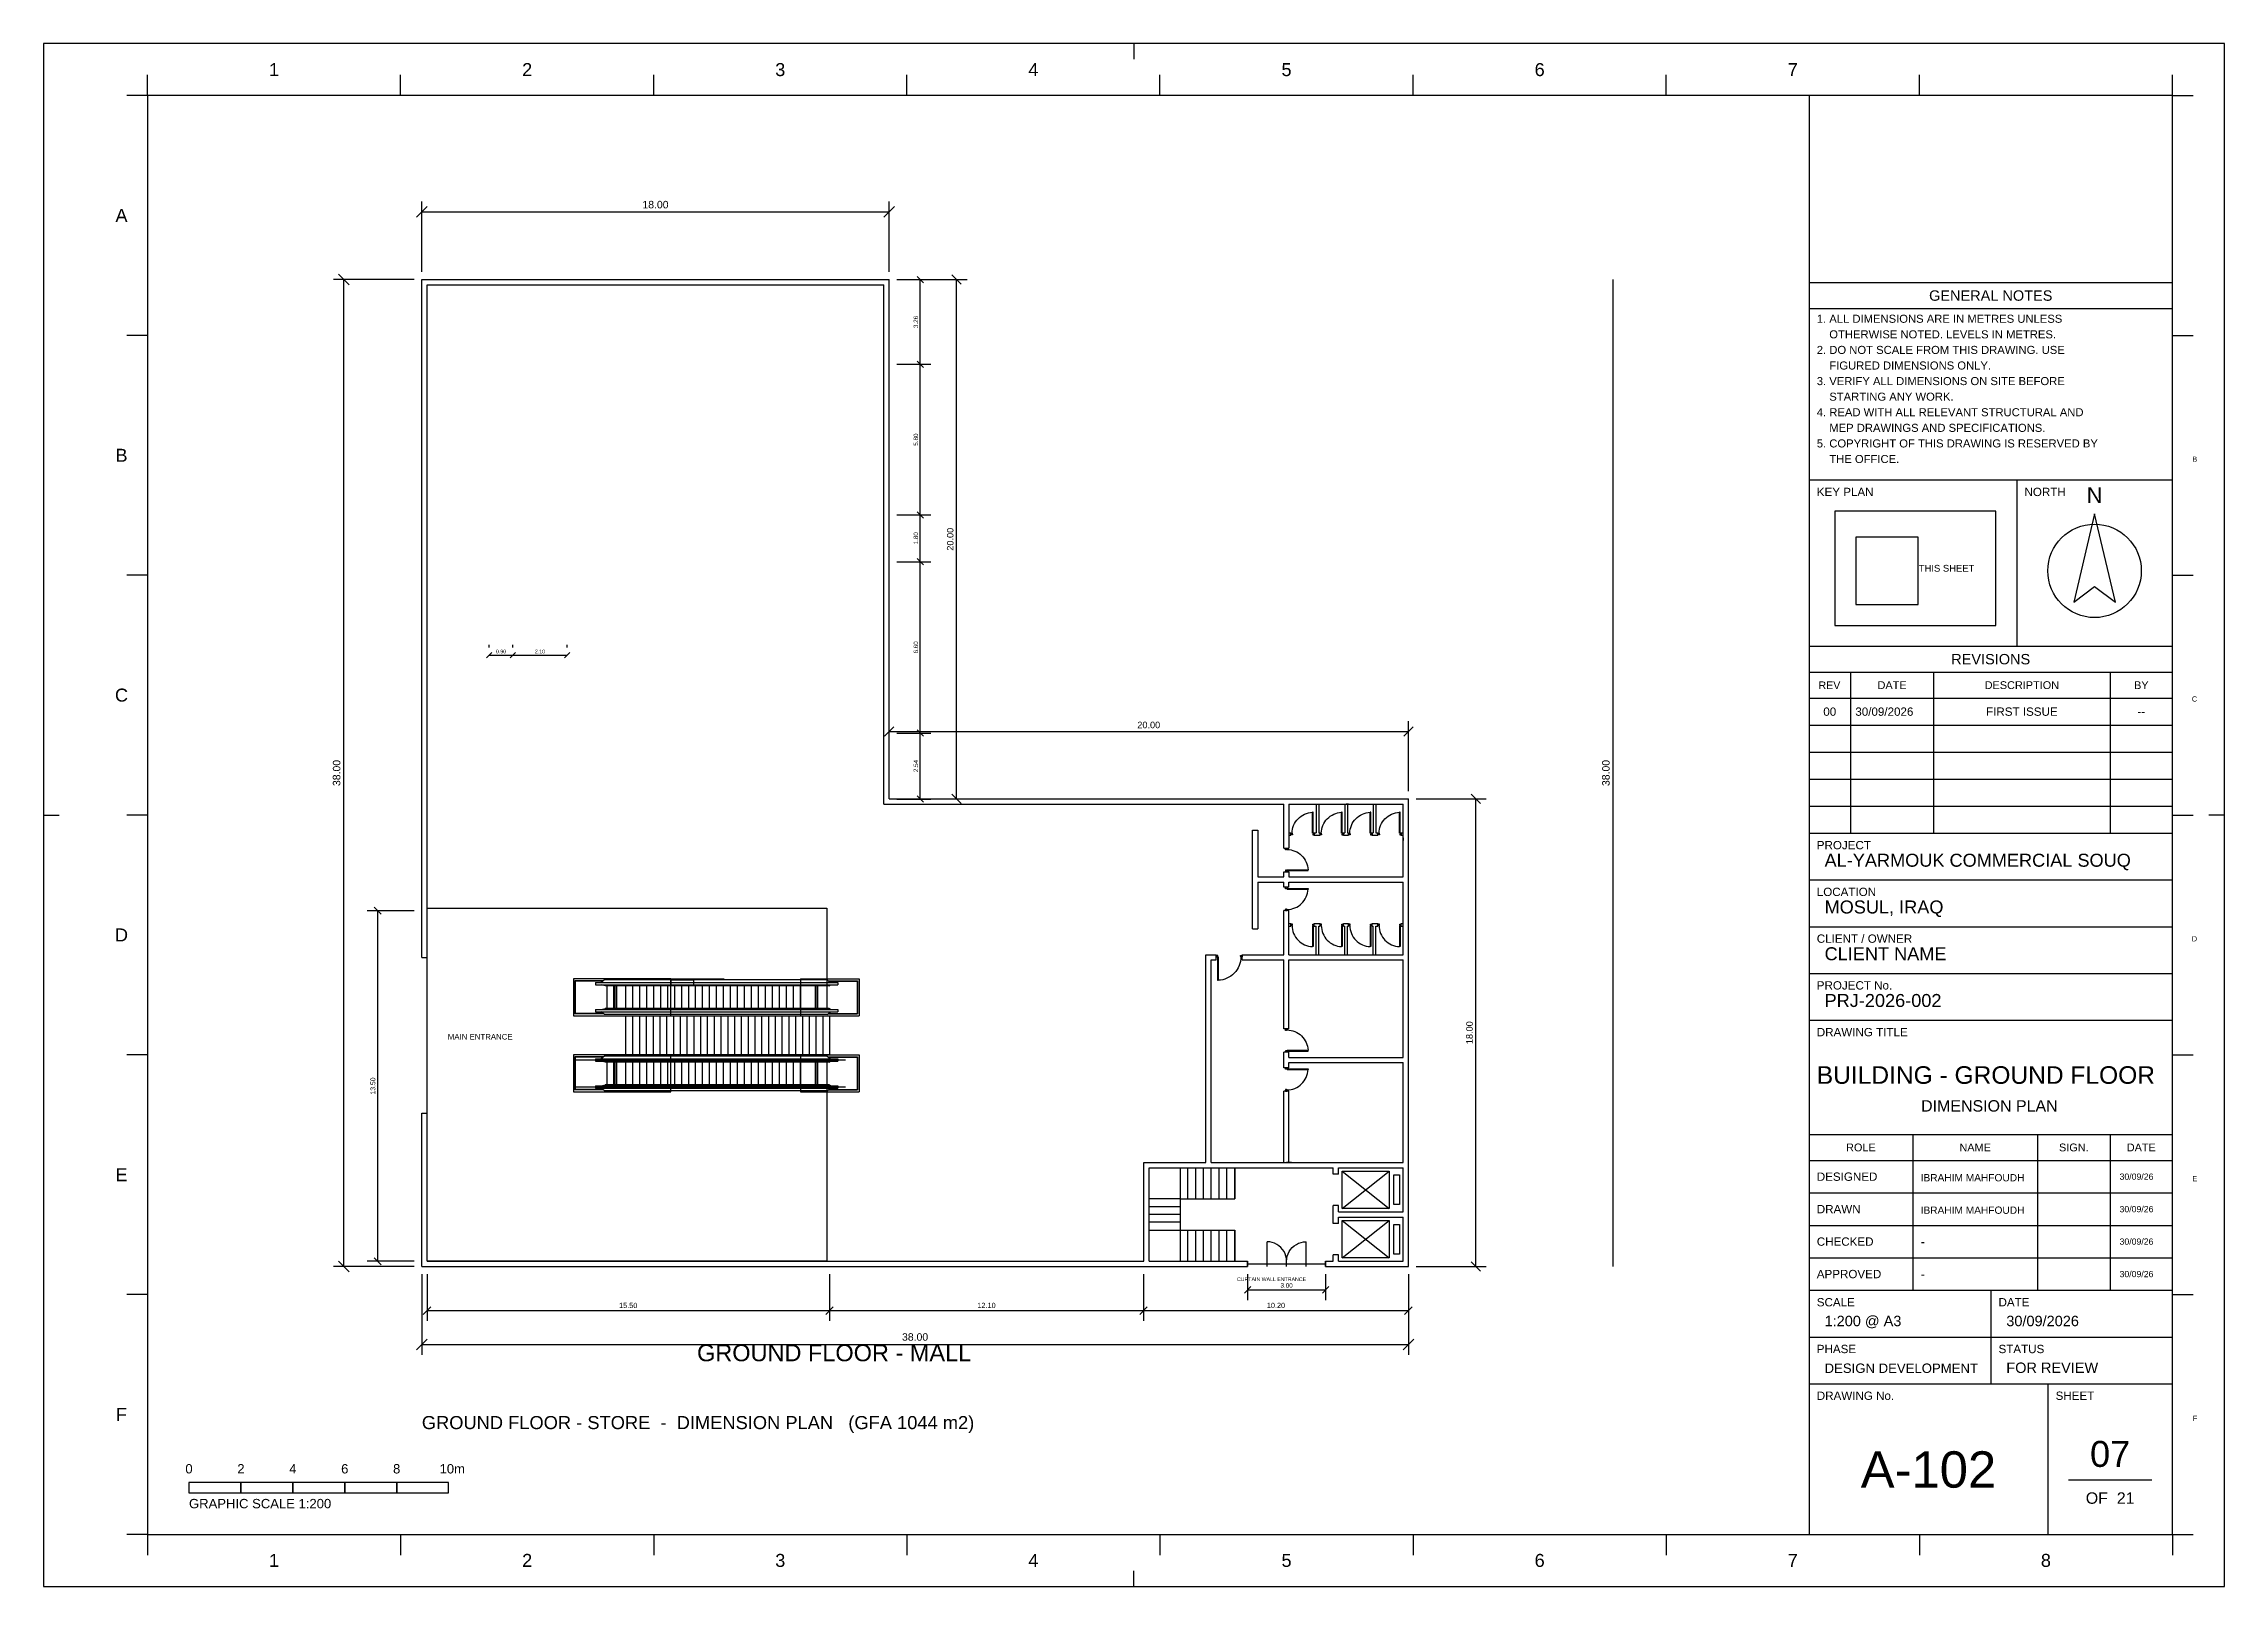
# Model space of a CAD drawing. Header units: metres. Extents: x 0 to 3661, y -5 to 371.
# Drawn here: x 2508 to 2592, y 0 to 59.4 of the extents above; entities that cross this region are included whole.
import ezdxf
from ezdxf.enums import TextEntityAlignment as Align

# ---------------------------------------------------------------- set-up
doc = ezdxf.new("R2010")
doc.units = ezdxf.units.M
doc.header["$MEASUREMENT"] = 0
doc.layers.get('0').update_dxf_attribs({"color": 8})
for name, color, linetype in [('A-AREA', 5, 'Continuous'), ('A-DIM', 1, 'Continuous'), ('A-DOOR', 4, 'Continuous'), ('A-GLAZ', 4, 'Continuous'), ('A-TEXT', 7, 'Continuous'), ('A-WALL', 7, 'Continuous'), ('A3_FRAME', 7, 'Continuous'), ('A3_SHEET', 7, 'Continuous'), ('COL', 7, 'Continuous'), ('OP-ARQ-PISO', 7, 'Continuous'), ('OP-PROY_2', 7, 'Continuous'), ('STAIR', 8, 'Continuous'), ('TB_FIELDS', 7, 'Continuous'), ('TB_HEADINGS', 7, 'Continuous'), ('TB_LABELS', 7, 'Continuous'), ('TB_LINES_THICK', 7, 'Continuous'), ('TB_LINES_THIN', 7, 'Continuous'), ('TB_SYMBOLS', 7, 'Continuous'), ('TITLE', 1, 'Continuous'), ('WALL', 7, 'Continuous'), ('WINDOW', 7, 'Continuous')]:
    doc.layers.add(name, color=color, linetype=linetype)
doc.styles.get("Standard").update_dxf_attribs({"font": 'arial.ttf'})

msp = doc.modelspace()

# ---------------------------------------------------------------- texts
at = {"layer": 'A-AREA'}
for s, height, p in [('MAIN ENTRANCE', 0.216, (2523.568, 21.054)), ('CURTAIN WALL ENTRANCE', 0.144, (2553.968, 11.754))]:
    msp.add_text(s, height=height, dxfattribs=at).set_placement(p)
at = {"layer": 'A-DIM'}
for s, height, p in [('18.00', 0.288, (2531.568, 53.058)), ('0.90', 0.144, (2525.618, 35.924)), ('2.10', 0.144, (2527.118, 35.924)), ('20.00', 0.252, (2550.568, 33.041)), ('15.50', 0.2016, (2530.518, 10.716)), ('12.10', 0.2016, (2544.318, 10.716)), ('10.20', 0.2016, (2555.468, 10.716)), ('3.00', 0.1728, (2555.878, 11.502)), ('38.00', 0.288, (2541.568, 9.458))]:
    msp.add_text(s, height=height, dxfattribs=at).set_placement(p, align=Align.CENTER)
for s, height, p in [('3.26', 0.1728, (2541.684, 48.684)), ('5.80', 0.1728, (2541.684, 44.154)), ('1.80', 0.1728, (2541.684, 40.354)), ('20.00', 0.252, (2543.046, 40.318)), ('6.60', 0.1728, (2541.684, 36.154)), ('38.00', 0.288, (2519.428, 31.318)), ('2.54', 0.1728, (2541.684, 31.584)), ('38.00', 0.288, (2568.32, 31.318)), ('18.00', 0.252, (2563.046, 21.318)), ('13.50', 0.1872, (2520.777, 19.266))]:
    msp.add_text(s, height=height, rotation=90, dxfattribs=at).set_placement(p, align=Align.CENTER)
at = {"layer": 'A-TEXT'}
msp.add_text('GROUND FLOOR - MALL', height=0.648, dxfattribs=at).set_placement((2533.168, 8.668))
at = {"layer": 'TB_FIELDS'}
for s, height, p in [('1. ALL DIMENSIONS ARE IN METRES UNLESS', 0.31, (2576.3, 48.652)), ('    OTHERWISE NOTED. LEVELS IN METRES.', 0.31, (2576.3, 48.052)), ('2. DO NOT SCALE FROM THIS DRAWING. USE', 0.31, (2576.3, 47.452)), ('    FIGURED DIMENSIONS ONLY.', 0.31, (2576.3, 46.852)), ('3. VERIFY ALL DIMENSIONS ON SITE BEFORE', 0.31, (2576.3, 46.252)), ('4. READ WITH ALL RELEVANT STRUCTURAL AND', 0.31, (2576.3, 45.052)), ('    STARTING ANY WORK.', 0.31, (2576.3, 45.652)), ('    MEP DRAWINGS AND SPECIFICATIONS.', 0.31, (2576.3, 44.452)), ('5. COPYRIGHT OF THIS DRAWING IS RESERVED BY', 0.31, (2576.3, 43.852)), ('    THE OFFICE.', 0.31, (2576.3, 43.252)), ('00', 0.32, (2576.551, 33.52)), ('30/09/2026', 0.32, (2577.784, 33.52)), ('FIRST ISSUE', 0.32, (2582.821, 33.52)), ('--', 0.32, (2588.651, 33.52)), ('AL-YARMOUK COMMERCIAL SOUQ', 0.5, (2576.6, 27.708)), ('MOSUL, IRAQ', 0.5, (2576.6, 25.908)), ('CLIENT NAME', 0.5, (2576.6, 24.108)), ('PRJ-2026-002', 0.5, (2576.6, 22.308)), ('DIMENSION PLAN', 0.44, (2580.318, 18.28)), ('IBRAHIM MAHFOUDH', 0.2799, (2580.3, 15.595)), ('30/09/26', 0.24, (2587.962, 15.655)), ('IBRAHIM MAHFOUDH', 0.2799, (2580.3, 14.345)), ('30/09/26', 0.24, (2587.962, 14.405)), ('-', 0.36, (2580.3, 13.095)), ('30/09/26', 0.24, (2587.962, 13.155)), ('-', 0.36, (2580.3, 11.845)), ('30/09/26', 0.24, (2587.962, 11.905)), ('1:200 @ A3', 0.4, (2576.6, 10.018)), ('30/09/2026', 0.4, (2583.6, 10.018)), ('DESIGN DEVELOPMENT', 0.3625, (2576.6, 8.218)), ('FOR REVIEW', 0.4, (2583.6, 8.218)), ('OF  21', 0.44, (2586.661, 3.18))]:
    msp.add_text(s, height=height, dxfattribs=at).set_placement(p)
at = {"layer": 'TB_HEADINGS'}
for s, height, p in [('GENERAL NOTES', 0.4, (2580.625, 49.5)), ('REVISIONS', 0.4, (2581.478, 35.5)), ('BUILDING - GROUND FLOOR', 0.6768, (2576.3, 19.35)), ('A-102', 1.4, (2577.992, 3.8)), ('07', 1, (2586.823, 4.6))]:
    msp.add_text(s, height=height, dxfattribs=at).set_placement(p)
at = {"layer": 'TB_LABELS'}
for s, height, p in [('1', 0.5, (2516.681, 58.15)), ('2', 0.5, (2526.431, 58.15)), ('3', 0.5, (2536.181, 58.15)), ('4', 0.5, (2545.931, 58.15)), ('5', 0.5, (2555.681, 58.15)), ('6', 0.5, (2565.431, 58.15)), ('7', 0.5, (2575.181, 58.15)), ('A', 0.5, (2510.767, 52.533)), ('B', 0.5, (2510.767, 43.3)), ('B', 0.2, (2590.767, 43.3)), ('KEY PLAN', 0.32, (2576.3, 41.98)), ('NORTH', 0.32, (2584.3, 41.98)), ('THIS SHEET', 0.26, (2580.23, 39.07)), ('C', 0.5, (2510.748, 34.067)), ('REV', 0.2915, (2576.369, 34.55)), ('DATE', 0.3, (2578.641, 34.55)), ('DESCRIPTION', 0.3, (2582.768, 34.55)), ('BY', 0.3, (2588.521, 34.55)), ('C', 0.2, (2590.748, 34.067)), ('PROJECT', 0.32, (2576.3, 28.38)), ('LOCATION', 0.32, (2576.3, 26.58)), ('D', 0.5, (2510.748, 24.833)), ('CLIENT / OWNER', 0.32, (2576.3, 24.78)), ('D', 0.2, (2590.748, 24.833)), ('PROJECT No.', 0.32, (2576.3, 22.98)), ('DRAWING TITLE', 0.32, (2576.3, 21.18)), ('ROLE', 0.3, (2577.429, 16.75)), ('NAME', 0.3, (2581.795, 16.75)), ('SIGN.', 0.3, (2585.63, 16.75)), ('DATE', 0.3, (2588.241, 16.75)), ('E', 0.5, (2510.767, 15.6)), ('DESIGNED', 0.32, (2576.3, 15.615)), ('E', 0.2, (2590.767, 15.6)), ('DRAWN', 0.32, (2576.3, 14.365)), ('CHECKED', 0.32, (2576.3, 13.115)), ('APPROVED', 0.32, (2576.3, 11.865)), ('SCALE', 0.32, (2576.3, 10.78)), ('DATE', 0.32, (2583.3, 10.78)), ('PHASE', 0.32, (2576.3, 8.98)), ('STATUS', 0.32, (2583.3, 8.98)), ('F', 0.5, (2510.787, 6.367)), ('DRAWING No.', 0.32, (2576.3, 7.18)), ('SHEET', 0.32, (2585.5, 7.18)), ('F', 0.2, (2590.787, 6.367)), ('0', 0.36, (2513.46, 4.347)), ('2', 0.36, (2515.46, 4.347)), ('4', 0.36, (2517.46, 4.347)), ('6', 0.36, (2519.46, 4.347)), ('8', 0.36, (2521.46, 4.347)), ('10m', 0.36, (2523.251, 4.347)), ('GRAPHIC SCALE 1:200', 0.36, (2513.6, 3.007)), ('1', 0.5, (2516.681, 0.75)), ('2', 0.5, (2526.431, 0.75)), ('3', 0.5, (2536.181, 0.75)), ('4', 0.5, (2545.931, 0.75)), ('5', 0.5, (2555.681, 0.75)), ('6', 0.5, (2565.431, 0.75)), ('7', 0.5, (2575.181, 0.75)), ('8', 0.5, (2584.931, 0.75))]:
    msp.add_text(s, height=height, dxfattribs=at).set_placement(p)
at = {"layer": 'TB_SYMBOLS'}
msp.add_text('N', height=0.6, dxfattribs=at).set_placement((2586.697, 41.718))
at = {"layer": 'TITLE'}
msp.add_text('GROUND FLOOR - STORE  -  DIMENSION PLAN   (GFA 1044 m2)', height=0.504, dxfattribs=at).set_placement((2522.568, 6.054))

# ---------------------------------------------------------------- linework, layer by layer
for p, q in [((2532.154, 23.396), (2528.409, 23.396)), ((2528.409, 23.396), (2528.409, 21.973)), ((2529.568, 23.32), (2528.466, 23.32)), ((2528.466, 23.32), (2528.466, 22.049)), ((2529.554, 23.308), (2528.478, 23.308)), ((2528.478, 23.308), (2528.478, 22.06)), ((2529.263, 23.25), (2538.591, 23.25)), ((2529.263, 23.25), (2529.263, 23.161)), ((2529.263, 23.161), (2538.591, 23.161)), ((2529.61, 23.353), (2529.481, 23.25)), ((2529.624, 23.12), (2529.481, 23.161)), ((2538.178, 23.353), (2529.61, 23.353)), ((2538.247, 23.12), (2529.624, 23.12)), ((2529.693, 23.12), (2529.693, 22.249)), ((2529.968, 22.249), (2529.968, 23.12)), ((2529.984, 22.249), (2529.984, 23.12)), ((2530.001, 23.12), (2530.001, 22.249)), ((2530.07, 23.12), (2530.07, 22.249)), ((2530.428, 22.249), (2530.428, 23.12)), ((2530.697, 22.249), (2530.697, 23.12)), ((2530.966, 22.249), (2530.966, 23.12)), ((2531.235, 22.249), (2531.235, 23.12)), ((2531.503, 22.249), (2531.503, 23.12)), ((2531.772, 22.249), (2531.772, 23.12)), ((2532.041, 22.249), (2532.041, 23.12)), ((2532.154, 21.973), (2532.154, 23.396)), ((2532.31, 22.249), (2532.31, 23.12)), ((2532.579, 22.249), (2532.579, 23.12)), ((2532.848, 22.249), (2532.848, 23.12)), ((2533.116, 22.249), (2533.116, 23.12)), ((2533.385, 22.249), (2533.385, 23.12)), ((2533.654, 22.249), (2533.654, 23.12)), ((2533.923, 22.249), (2533.923, 23.12)), ((2534.192, 22.249), (2534.192, 23.12)), ((2534.461, 22.249), (2534.461, 23.12)), ((2534.729, 22.249), (2534.729, 23.12)), ((2534.998, 22.249), (2534.998, 23.12)), ((2535.267, 22.249), (2535.267, 23.12)), ((2535.536, 22.249), (2535.536, 23.12)), ((2535.805, 22.249), (2535.805, 23.12)), ((2536.074, 22.249), (2536.074, 23.12)), ((2536.342, 22.249), (2536.342, 23.12)), ((2536.611, 22.249), (2536.611, 23.12)), ((2536.88, 22.249), (2536.88, 23.12)), ((2537.152, 23.396), (2537.152, 21.973)), ((2537.152, 23.396), (2539.409, 23.396)), ((2537.152, 22.249), (2537.152, 23.12)), ((2537.717, 23.12), (2537.717, 22.249)), ((2537.787, 23.12), (2537.787, 22.249)), ((2537.803, 22.249), (2537.803, 23.12)), ((2537.819, 22.249), (2537.819, 23.12)), ((2538.164, 23.12), (2538.164, 22.249)), ((2538.178, 23.353), (2538.306, 23.25)), ((2538.219, 23.32), (2539.352, 23.32)), ((2538.233, 23.308), (2539.341, 23.308)), ((2538.247, 23.12), (2538.306, 23.161)), ((2538.591, 23.25), (2538.591, 23.161)), ((2539.341, 23.308), (2539.341, 22.06)), ((2539.352, 23.32), (2539.352, 22.049)), ((2539.409, 23.396), (2539.409, 21.973)), ((2528.409, 21.973), (2532.154, 21.973)), ((2529.568, 22.049), (2528.466, 22.049)), ((2529.554, 22.06), (2528.478, 22.06)), ((2529.263, 22.208), (2538.591, 22.208)), ((2529.263, 22.208), (2529.263, 22.119)), ((2529.263, 22.119), (2538.591, 22.119)), ((2529.481, 22.208), (2529.624, 22.249)), ((2529.61, 22.016), (2529.481, 22.119)), ((2538.178, 22.016), (2529.61, 22.016)), ((2538.244, 22.249), (2529.624, 22.249)), ((2537.152, 21.973), (2539.409, 21.973)), ((2538.178, 22.016), (2538.306, 22.119)), ((2538.219, 22.049), (2539.352, 22.049)), ((2538.233, 22.06), (2539.341, 22.06)), ((2538.306, 22.208), (2538.244, 22.249)), ((2538.591, 22.208), (2538.591, 22.119)), ((2532.154, 20.463), (2528.409, 20.463)), ((2528.409, 20.463), (2528.409, 19.039)), ((2529.568, 20.387), (2528.466, 20.387)), ((2528.466, 20.387), (2528.466, 19.116)), ((2528.466, 20.272), (2538.887, 20.272)), ((2529.554, 20.375), (2528.478, 20.375)), ((2528.478, 20.375), (2528.478, 19.127)), ((2529.263, 20.317), (2538.591, 20.317)), ((2529.263, 20.317), (2529.263, 20.228)), ((2529.263, 20.228), (2538.591, 20.228)), ((2529.61, 20.42), (2529.481, 20.317)), ((2529.624, 20.187), (2529.481, 20.228)), ((2538.178, 20.42), (2529.61, 20.42)), ((2538.247, 20.187), (2529.624, 20.187)), ((2529.693, 20.187), (2529.693, 19.315)), ((2529.968, 19.315), (2529.968, 20.187)), ((2529.984, 19.315), (2529.984, 20.187)), ((2530.001, 20.187), (2530.001, 19.315)), ((2530.07, 20.187), (2530.07, 19.315)), ((2530.428, 19.315), (2530.428, 20.187)), ((2530.697, 19.315), (2530.697, 20.187)), ((2530.966, 19.315), (2530.966, 20.187)), ((2531.235, 19.315), (2531.235, 20.187)), ((2531.503, 19.315), (2531.503, 20.187)), ((2531.772, 19.315), (2531.772, 20.187)), ((2532.041, 19.315), (2532.041, 20.187)), ((2532.154, 19.039), (2532.154, 20.463)), ((2532.31, 19.315), (2532.31, 20.187)), ((2532.579, 19.315), (2532.579, 20.187)), ((2532.848, 19.315), (2532.848, 20.187)), ((2533.116, 19.315), (2533.116, 20.187)), ((2533.385, 19.315), (2533.385, 20.187)), ((2533.654, 19.315), (2533.654, 20.187)), ((2533.923, 19.315), (2533.923, 20.187)), ((2534.192, 19.315), (2534.192, 20.187)), ((2534.461, 19.315), (2534.461, 20.187)), ((2534.729, 19.315), (2534.729, 20.187)), ((2534.998, 19.315), (2534.998, 20.187)), ((2535.267, 19.315), (2535.267, 20.187)), ((2535.536, 19.315), (2535.536, 20.187)), ((2535.805, 19.315), (2535.805, 20.187)), ((2536.074, 19.315), (2536.074, 20.187)), ((2536.342, 19.315), (2536.342, 20.187)), ((2536.611, 19.315), (2536.611, 20.187)), ((2536.88, 19.315), (2536.88, 20.187)), ((2537.152, 20.463), (2537.152, 19.039)), ((2537.152, 20.463), (2539.409, 20.463)), ((2537.152, 19.315), (2537.152, 20.187)), ((2537.717, 20.187), (2537.717, 19.315)), ((2537.787, 20.187), (2537.787, 19.315)), ((2537.803, 19.315), (2537.803, 20.187)), ((2537.819, 19.315), (2537.819, 20.187)), ((2538.164, 20.187), (2538.164, 19.315)), ((2538.178, 20.42), (2538.306, 20.317)), ((2538.219, 20.387), (2539.352, 20.387)), ((2538.233, 20.375), (2539.341, 20.375)), ((2538.247, 20.187), (2538.306, 20.228)), ((2538.591, 20.317), (2538.591, 20.228)), ((2539.341, 20.375), (2539.341, 19.127)), ((2539.352, 20.387), (2539.352, 19.116)), ((2539.409, 20.463), (2539.409, 19.039)), ((2528.409, 19.039), (2532.154, 19.039)), ((2528.466, 19.23), (2538.887, 19.23)), ((2529.568, 19.116), (2528.466, 19.116)), ((2529.554, 19.127), (2528.478, 19.127)), ((2529.263, 19.275), (2538.591, 19.275)), ((2529.263, 19.275), (2529.263, 19.185)), ((2529.263, 19.185), (2538.591, 19.185)), ((2529.481, 19.275), (2529.624, 19.315)), ((2529.61, 19.082), (2529.481, 19.185)), ((2538.178, 19.082), (2529.61, 19.082)), ((2538.244, 19.315), (2529.624, 19.315)), ((2537.152, 19.039), (2539.409, 19.039)), ((2538.178, 19.082), (2538.306, 19.185)), ((2538.219, 19.116), (2539.352, 19.116)), ((2538.233, 19.127), (2539.341, 19.127)), ((2538.306, 19.275), (2538.244, 19.315)), ((2538.591, 19.275), (2538.591, 19.185)), ((2551.778, 16.118), (2551.778, 14.918)), ((2552.078, 14.918), (2552.078, 16.118)), ((2552.378, 14.918), (2552.378, 16.118)), ((2552.678, 14.918), (2552.678, 16.118)), ((2552.978, 14.918), (2552.978, 16.118)), ((2553.278, 14.918), (2553.278, 16.118)), ((2553.578, 14.918), (2553.578, 16.118)), ((2553.878, 14.918), (2553.878, 16.118)), ((2553.878, 16.118), (2553.878, 14.918)), ((2557.878, 15.868), (2557.678, 15.868)), ((2551.778, 14.918), (2550.578, 14.918)), ((2551.778, 14.618), (2550.578, 14.618)), ((2551.778, 14.318), (2550.578, 14.318)), ((2551.778, 14.918), (2551.778, 14.618)), ((2551.778, 14.918), (2552.078, 14.918)), ((2551.778, 14.618), (2551.778, 14.318)), ((2551.778, 14.318), (2551.778, 14.018)), ((2552.078, 14.918), (2552.378, 14.918)), ((2552.378, 14.918), (2552.678, 14.918)), ((2552.678, 14.918), (2552.978, 14.918)), ((2552.978, 14.918), (2553.278, 14.918)), ((2553.278, 14.918), (2553.578, 14.918)), ((2553.578, 14.918), (2553.878, 14.918)), ((2557.878, 14.668), (2557.678, 14.668)), ((2551.778, 14.018), (2550.578, 14.018)), ((2550.578, 13.718), (2551.778, 13.718)), ((2551.778, 14.018), (2551.778, 13.718)), ((2551.778, 13.718), (2551.778, 12.518)), ((2551.778, 13.718), (2553.578, 13.718)), ((2552.078, 12.518), (2552.078, 13.718)), ((2552.378, 12.518), (2552.378, 13.718)), ((2552.678, 12.518), (2552.678, 13.718)), ((2552.978, 12.518), (2552.978, 13.718)), ((2553.278, 12.518), (2553.278, 13.718)), ((2553.578, 12.518), (2553.578, 13.718)), ((2553.578, 13.718), (2553.878, 13.718)), ((2553.878, 12.518), (2553.878, 13.718)), ((2553.878, 13.718), (2553.878, 12.518)), ((2557.878, 13.968), (2557.678, 13.968)), ((2557.878, 12.768), (2557.678, 12.768)), ((2554.378, 12.518), (2554.378, 12.318)), ((2557.378, 12.518), (2557.378, 12.318))]:
    msp.add_line(p, q)
msp.add_lwpolyline([(2538.164, 19.315), (2538.164, 12.518), (2522.768, 12.518), (2522.768, 26.118), (2538.164, 26.118), (2538.164, 23.12)])
at = {"layer": 'A-DIM'}
for p, q in [((2522.362, 52.712), (2522.774, 53.124)), ((2522.568, 50.618), (2522.568, 53.318)), ((2540.362, 52.712), (2540.774, 53.124)), ((2540.568, 50.618), (2540.568, 53.318)), ((2522.568, 52.918), (2540.568, 52.918)), ((2519.774, 50.112), (2519.362, 50.524)), ((2541.891, 50.191), (2541.645, 50.437)), ((2543.348, 50.138), (2542.988, 50.498)), ((2522.268, 50.318), (2519.168, 50.318)), ((2519.568, 12.318), (2519.568, 50.318)), ((2540.868, 50.318), (2543.568, 50.318)), ((2540.868, 50.314), (2542.168, 50.314)), ((2541.768, 47.054), (2541.768, 50.314)), ((2543.168, 30.318), (2543.168, 50.318)), ((2568.46, 12.318), (2568.46, 50.318)), ((2540.868, 47.054), (2542.168, 47.054)), ((2540.868, 47.054), (2542.168, 47.054)), ((2541.891, 46.931), (2541.645, 47.177)), ((2541.891, 46.931), (2541.645, 47.177)), ((2541.768, 41.254), (2541.768, 47.054)), ((2540.868, 41.254), (2542.168, 41.254)), ((2540.868, 41.254), (2542.168, 41.254)), ((2541.891, 41.131), (2541.645, 41.377)), ((2541.891, 41.131), (2541.645, 41.377)), ((2541.768, 39.454), (2541.768, 41.254)), ((2541.891, 39.331), (2541.645, 39.577)), ((2541.891, 39.331), (2541.645, 39.577)), ((2540.868, 39.454), (2542.168, 39.454)), ((2540.868, 39.454), (2542.168, 39.454)), ((2541.768, 32.854), (2541.768, 39.454)), ((2525.168, 36.154), (2525.168, 36.254)), ((2526.068, 36.154), (2526.068, 36.254)), ((2526.068, 36.154), (2526.068, 36.254)), ((2528.168, 36.154), (2528.168, 36.254)), ((2525.065, 35.751), (2525.271, 35.957)), ((2525.168, 35.854), (2526.068, 35.854)), ((2525.965, 35.751), (2526.171, 35.957)), ((2525.965, 35.751), (2526.171, 35.957)), ((2526.068, 35.854), (2528.168, 35.854)), ((2528.065, 35.751), (2528.271, 35.957)), ((2540.388, 32.738), (2540.748, 33.098)), ((2540.568, 30.618), (2540.568, 33.318)), ((2540.568, 32.918), (2560.568, 32.918)), ((2540.868, 32.854), (2542.168, 32.854)), ((2540.868, 32.854), (2542.168, 32.854)), ((2541.891, 32.731), (2541.645, 32.977)), ((2541.891, 32.731), (2541.645, 32.977)), ((2541.768, 30.314), (2541.768, 32.854)), ((2560.388, 32.738), (2560.748, 33.098)), ((2560.568, 30.618), (2560.568, 33.318)), ((2540.868, 30.318), (2543.568, 30.318)), ((2540.868, 30.314), (2542.168, 30.314)), ((2541.891, 30.191), (2541.645, 30.437)), ((2543.348, 30.138), (2542.988, 30.498)), ((2560.868, 30.318), (2563.568, 30.318)), ((2563.348, 30.138), (2562.988, 30.498)), ((2563.168, 12.318), (2563.168, 30.318)), ((2521.002, 25.88), (2520.734, 26.148)), ((2522.268, 26.014), (2520.468, 26.014)), ((2520.868, 12.518), (2520.868, 26.014)), ((2521.002, 12.384), (2520.734, 12.652)), ((2522.268, 12.318), (2519.168, 12.318)), ((2519.774, 12.112), (2519.362, 12.524)), ((2522.268, 12.518), (2520.468, 12.518)), ((2522.568, 12.018), (2522.568, 8.918)), ((2522.768, 12.018), (2522.768, 10.218)), ((2538.268, 12.018), (2538.268, 10.218)), ((2538.268, 12.018), (2538.268, 10.218)), ((2550.368, 12.018), (2550.368, 10.218)), ((2550.368, 12.018), (2550.368, 10.218)), ((2554.378, 12.018), (2554.378, 11.018)), ((2557.378, 12.018), (2557.378, 11.018)), ((2560.568, 12.018), (2560.568, 8.918)), ((2560.568, 12.018), (2560.568, 10.218)), ((2560.868, 12.318), (2563.568, 12.318)), ((2563.348, 12.138), (2562.988, 12.498)), ((2554.255, 11.295), (2554.501, 11.541)), ((2554.378, 11.418), (2557.378, 11.418)), ((2557.255, 11.295), (2557.501, 11.541)), ((2522.624, 10.474), (2522.912, 10.762)), ((2522.768, 10.618), (2538.268, 10.618)), ((2538.124, 10.474), (2538.412, 10.762)), ((2538.124, 10.474), (2538.412, 10.762)), ((2538.268, 10.618), (2550.368, 10.618)), ((2550.224, 10.474), (2550.512, 10.762)), ((2550.224, 10.474), (2550.512, 10.762)), ((2550.368, 10.618), (2560.568, 10.618)), ((2560.424, 10.474), (2560.712, 10.762)), ((2522.362, 9.112), (2522.774, 9.524)), ((2522.568, 9.318), (2560.568, 9.318)), ((2560.362, 9.112), (2560.774, 9.524))]:
    msp.add_line(p, q, dxfattribs=at)
at = {"layer": 'A-DOOR'}
for p, q in [((2555.128, 12.518), (2555.128, 13.268)), ((2556.628, 12.518), (2556.628, 13.268))]:
    msp.add_line(p, q, dxfattribs=at)
for points in [[(2555.878, 12.518), (2555.872, 12.616), (2555.852, 12.712), (2555.821, 12.805), (2555.778, 12.893), (2555.723, 12.975), (2555.658, 13.048), (2555.585, 13.113), (2555.503, 13.168), (2555.415, 13.211), (2555.322, 13.242), (2555.226, 13.262), (2555.128, 13.268)], [(2555.878, 12.518), (2555.884, 12.616), (2555.904, 12.712), (2555.935, 12.805), (2555.979, 12.893), (2556.033, 12.975), (2556.098, 13.048), (2556.171, 13.113), (2556.253, 13.168), (2556.341, 13.211), (2556.434, 13.242), (2556.53, 13.262), (2556.628, 13.268)]]:
    msp.add_lwpolyline(points, dxfattribs=at)
at = {"layer": 'A-GLAZ'}
for p, q in [((2554.378, 12.318), (2554.378, 12.518)), ((2554.378, 12.418), (2557.378, 12.418)), ((2555.128, 12.318), (2555.128, 12.518)), ((2555.878, 12.318), (2555.878, 12.518)), ((2556.628, 12.318), (2556.628, 12.518))]:
    msp.add_line(p, q, dxfattribs=at)
at = {"layer": 'A-WALL'}
for p, q in [((2522.568, 50.318), (2540.568, 50.318)), ((2522.568, 24.218), (2522.568, 50.318)), ((2522.768, 50.118), (2540.368, 50.118)), ((2522.768, 24.218), (2522.768, 50.118)), ((2540.368, 30.118), (2540.368, 50.118)), ((2540.568, 30.318), (2540.568, 50.318)), ((2540.568, 30.318), (2560.568, 30.318)), ((2560.568, 12.318), (2560.568, 30.318)), ((2540.368, 30.118), (2555.768, 30.118)), ((2555.968, 30.118), (2560.368, 30.118)), ((2560.368, 27.318), (2560.368, 30.118)), ((2554.568, 29.118), (2554.768, 29.118)), ((2554.768, 27.318), (2555.768, 27.318)), ((2554.768, 27.118), (2555.768, 27.118)), ((2555.968, 27.318), (2560.368, 27.318)), ((2555.968, 27.118), (2560.368, 27.118)), ((2560.368, 24.318), (2560.368, 27.118)), ((2554.568, 25.318), (2554.768, 25.318)), ((2522.568, 24.218), (2522.768, 24.218)), ((2552.768, 24.318), (2553.168, 24.318)), ((2552.768, 16.318), (2552.768, 24.318)), ((2552.968, 24.118), (2553.168, 24.118)), ((2552.968, 16.318), (2552.968, 24.118)), ((2553.168, 24.118), (2553.168, 24.318)), ((2554.168, 24.318), (2555.768, 24.318)), ((2554.168, 24.118), (2554.168, 24.318)), ((2554.168, 24.118), (2555.768, 24.118)), ((2555.968, 24.318), (2560.368, 24.318)), ((2555.968, 24.118), (2560.368, 24.118)), ((2560.368, 20.368), (2560.368, 24.118)), ((2555.968, 20.368), (2560.368, 20.368)), ((2555.968, 20.168), (2560.368, 20.168)), ((2560.368, 16.318), (2560.368, 20.168)), ((2522.568, 18.218), (2522.768, 18.218)), ((2522.568, 12.318), (2522.568, 18.218)), ((2522.768, 12.518), (2522.768, 18.218)), ((2550.378, 16.318), (2552.768, 16.318)), ((2550.378, 12.518), (2550.378, 16.318)), ((2550.578, 16.118), (2557.678, 16.118)), ((2550.578, 12.518), (2550.578, 16.118)), ((2552.968, 16.318), (2555.768, 16.318)), ((2555.768, 16.318), (2560.368, 16.318)), ((2557.878, 16.118), (2560.368, 16.118)), ((2560.368, 14.418), (2560.368, 16.118)), ((2560.368, 12.518), (2560.368, 14.218)), ((2522.568, 12.318), (2554.378, 12.318)), ((2522.768, 12.518), (2550.378, 12.518)), ((2550.578, 12.518), (2554.378, 12.518)), ((2554.378, 12.318), (2554.378, 12.518)), ((2557.378, 12.518), (2557.678, 12.518)), ((2557.378, 12.318), (2557.378, 12.518)), ((2557.378, 12.318), (2560.568, 12.318)), ((2557.878, 12.518), (2560.368, 12.518))]:
    msp.add_line(p, q, dxfattribs=at)
at = {"layer": 'A3_FRAME'}
for p, q in [((2550, 59.4), (2550, 58.8)), ((2508, 29.7), (2508.6, 29.7)), ((2592, 29.7), (2591.4, 29.7)), ((2550, 0), (2550, 0.6))]:
    msp.add_line(p, q, dxfattribs=at)
for points in [[(2512, 2), (2590, 2), (2590, 57.4), (2512, 57.4)], [(2576, 2), (2590, 2), (2590, 57.4), (2576, 57.4)]]:
    msp.add_lwpolyline(points, close=True, dxfattribs=at)
at = {"layer": 'A3_SHEET'}
msp.add_lwpolyline([(2508, 0), (2592, 0), (2592, 59.4), (2508, 59.4)], close=True, dxfattribs=at)
at = {"layer": 'COL'}
msp.add_lwpolyline([(2533.037, 23.353), (2533.037, 23.135), (2532.166, 23.135), (2532.166, 23.353)], close=True, dxfattribs=at)
at = {"layer": 'OP-ARQ-PISO'}
msp.add_lwpolyline([(2530.428, 20.463), (2530.428, 21.973), (2538.27, 21.973), (2538.27, 20.463)], close=True, dxfattribs=at)
for points in [[(2530.689, 21.973), (2530.689, 20.463)], [(2530.951, 21.973), (2530.951, 20.463)], [(2531.212, 21.973), (2531.212, 20.463)], [(2531.474, 21.973), (2531.474, 20.463)], [(2531.735, 21.973), (2531.735, 20.463)], [(2531.997, 21.973), (2531.997, 20.463)], [(2532.258, 21.973), (2532.258, 20.463)], [(2532.519, 21.973), (2532.519, 20.463)], [(2532.781, 21.973), (2532.781, 20.463)], [(2533.042, 21.973), (2533.042, 20.463)], [(2533.304, 21.973), (2533.304, 20.463)], [(2533.565, 21.973), (2533.565, 20.463)], [(2533.826, 21.973), (2533.826, 20.463)], [(2534.088, 21.973), (2534.088, 20.463)], [(2534.349, 21.973), (2534.349, 20.463)], [(2534.611, 21.973), (2534.611, 20.463)], [(2534.872, 21.973), (2534.872, 20.463)], [(2535.133, 21.973), (2535.133, 20.463)], [(2535.395, 21.973), (2535.395, 20.463)], [(2535.656, 21.973), (2535.656, 20.463)], [(2535.918, 21.973), (2535.918, 20.463)], [(2536.179, 21.973), (2536.179, 20.463)], [(2536.441, 21.973), (2536.441, 20.463)], [(2536.702, 21.973), (2536.702, 20.463)], [(2536.963, 21.973), (2536.963, 20.463)], [(2537.225, 21.973), (2537.225, 20.463)], [(2537.486, 21.973), (2537.486, 20.463)], [(2537.748, 21.973), (2537.748, 20.463)], [(2538.009, 21.973), (2538.009, 20.463)]]:
    msp.add_lwpolyline(points, dxfattribs=at)
at = {"layer": 'OP-PROY_2'}
msp.add_lwpolyline([(2531.861, 23.396), (2534.214, 23.396)], dxfattribs=at)
at = {"layer": 'STAIR'}
for p, q in [((2558.014, 14.554), (2558.014, 15.982)), ((2558.014, 15.982), (2559.833, 15.982)), ((2558.014, 14.554), (2559.833, 15.982)), ((2558.014, 15.982), (2559.833, 14.554)), ((2559.833, 15.982), (2559.833, 14.554)), ((2560.01, 14.697), (2560.01, 15.839)), ((2560.01, 15.839), (2560.232, 15.839)), ((2560.232, 15.839), (2560.232, 14.697)), ((2559.833, 14.554), (2558.014, 14.554)), ((2560.232, 14.697), (2560.01, 14.697)), ((2558.014, 12.654), (2558.014, 14.082)), ((2558.014, 14.082), (2559.833, 14.082)), ((2558.014, 12.654), (2559.833, 14.082)), ((2558.014, 14.082), (2559.833, 12.654)), ((2559.833, 14.082), (2559.833, 12.654)), ((2560.01, 12.797), (2560.01, 13.939)), ((2560.01, 13.939), (2560.232, 13.939)), ((2560.232, 13.939), (2560.232, 12.797)), ((2559.833, 12.654), (2558.014, 12.654)), ((2560.232, 12.797), (2560.01, 12.797))]:
    msp.add_line(p, q, dxfattribs=at)
at = {"layer": 'TB_LINES_THICK'}
for p, q in [((2576, 50.2), (2590, 50.2)), ((2576, 42.6), (2590, 42.6)), ((2576, 36.2), (2590, 36.2)), ((2576, 29), (2590, 29)), ((2576, 21.8), (2590, 21.8)), ((2576, 17.4), (2590, 17.4)), ((2576, 11.4), (2590, 11.4)), ((2576, 7.8), (2590, 7.8))]:
    msp.add_line(p, q, dxfattribs=at)
at = {"layer": 'TB_LINES_THIN'}
for p, q in [((2512, 57.4), (2512, 58.2)), ((2521.75, 57.4), (2521.75, 58.2)), ((2531.5, 57.4), (2531.5, 58.2)), ((2541.25, 57.4), (2541.25, 58.2)), ((2551, 57.4), (2551, 58.2)), ((2560.75, 57.4), (2560.75, 58.2)), ((2570.5, 57.4), (2570.5, 58.2)), ((2580.25, 57.4), (2580.25, 58.2)), ((2590, 57.4), (2590, 58.2)), ((2512, 57.4), (2511.2, 57.4)), ((2590, 57.4), (2590.8, 57.4)), ((2576, 49.2), (2590, 49.2)), ((2512, 48.167), (2511.2, 48.167)), ((2590, 48.167), (2590.8, 48.167)), ((2584, 42.6), (2584, 36.2)), ((2512, 38.933), (2511.2, 38.933)), ((2590, 38.933), (2590.8, 38.933)), ((2576, 35.2), (2590, 35.2)), ((2577.6, 35.2), (2577.6, 29)), ((2580.8, 35.2), (2580.8, 29)), ((2587.6, 35.2), (2587.6, 29)), ((2576, 34.2), (2590, 34.2)), ((2576, 33.16), (2590, 33.16)), ((2576, 32.12), (2590, 32.12)), ((2576, 31.08), (2590, 31.08)), ((2512, 29.7), (2511.2, 29.7)), ((2576, 30.04), (2590, 30.04)), ((2590, 29.7), (2590.8, 29.7)), ((2576, 27.2), (2590, 27.2)), ((2576, 25.4), (2590, 25.4)), ((2576, 23.6), (2590, 23.6)), ((2512, 20.467), (2511.2, 20.467)), ((2590, 20.467), (2590.8, 20.467)), ((2580, 17.4), (2580, 11.4)), ((2584.8, 17.4), (2584.8, 11.4)), ((2587.6, 17.4), (2587.6, 11.4)), ((2576, 16.4), (2590, 16.4)), ((2576, 15.15), (2590, 15.15)), ((2576, 13.9), (2590, 13.9)), ((2576, 12.65), (2590, 12.65)), ((2512, 11.233), (2511.2, 11.233)), ((2583, 11.4), (2583, 7.8)), ((2590, 11.233), (2590.8, 11.233)), ((2576, 9.6), (2590, 9.6)), ((2585.2, 7.8), (2585.2, 2)), ((2586, 4.1), (2589.2, 4.1)), ((2512, 2), (2511.2, 2)), ((2512, 2), (2512, 1.2)), ((2521.75, 2), (2521.75, 1.2)), ((2531.5, 2), (2531.5, 1.2)), ((2541.25, 2), (2541.25, 1.2)), ((2551, 2), (2551, 1.2)), ((2560.75, 2), (2560.75, 1.2)), ((2570.5, 2), (2570.5, 1.2)), ((2580.25, 2), (2580.25, 1.2)), ((2590, 2), (2590, 1.2)), ((2590, 2), (2590.8, 2))]:
    msp.add_line(p, q, dxfattribs=at)
for points in [[(2577, 37), (2583.2, 37), (2583.2, 41.4), (2577, 41.4)], [(2577.8, 37.8), (2580.2, 37.8), (2580.2, 40.4), (2577.8, 40.4)]]:
    msp.add_lwpolyline(points, close=True, dxfattribs=at)
at = {"layer": 'TB_SYMBOLS'}
for points in [[(2587, 41.3), (2586.2, 37.9), (2587, 38.5), (2587.8, 37.9)], [(2513.6, 3.6), (2515.6, 3.6), (2515.6, 4), (2513.6, 4)], [(2515.6, 3.6), (2517.6, 3.6), (2517.6, 4), (2515.6, 4)], [(2517.6, 3.6), (2519.6, 3.6), (2519.6, 4), (2517.6, 4)], [(2519.6, 3.6), (2521.6, 3.6), (2521.6, 4), (2519.6, 4)], [(2521.6, 3.6), (2523.6, 3.6), (2523.6, 4), (2521.6, 4)]]:
    msp.add_lwpolyline(points, close=True, dxfattribs=at)
msp.add_circle((2587, 39.1), 1.8, dxfattribs=at)
at = {"layer": 'WALL'}
for p, q in [((2555.768, 28.418), (2555.768, 30.118)), ((2555.968, 30.118), (2555.968, 28.418)), ((2557.018, 30.118), (2557.018, 29.018)), ((2557.118, 30.118), (2557.118, 29.018)), ((2558.118, 30.118), (2558.118, 29.018)), ((2558.268, 30.118), (2558.168, 30.118)), ((2558.218, 30.118), (2558.218, 29.018)), ((2559.218, 30.118), (2559.218, 29.018)), ((2559.318, 30.118), (2559.318, 29.018)), ((2554.568, 25.318), (2554.568, 29.118)), ((2554.768, 29.118), (2554.768, 27.318)), ((2555.968, 29.018), (2556.043, 29.018)), ((2555.968, 28.918), (2556.043, 28.918)), ((2556.043, 29.018), (2556.043, 28.918)), ((2556.943, 29.018), (2557.018, 29.018)), ((2556.943, 29.018), (2556.943, 28.918)), ((2556.943, 28.918), (2557.168, 28.918)), ((2557.118, 29.018), (2557.168, 29.018)), ((2557.168, 29.018), (2557.168, 28.918)), ((2558.068, 29.018), (2558.118, 29.018)), ((2558.068, 29.018), (2558.068, 28.918)), ((2558.068, 28.918), (2558.268, 28.918)), ((2558.218, 29.018), (2558.268, 29.018)), ((2558.268, 29.018), (2558.268, 28.918)), ((2559.168, 29.018), (2559.218, 29.018)), ((2559.168, 29.018), (2559.168, 28.918)), ((2559.168, 28.918), (2559.393, 28.918)), ((2559.318, 29.018), (2559.393, 29.018)), ((2559.393, 29.018), (2559.393, 28.918)), ((2560.293, 29.018), (2560.368, 29.018)), ((2560.293, 29.018), (2560.293, 28.918)), ((2560.293, 28.918), (2560.368, 28.918)), ((2560.368, 28.818), (2560.368, 28.718)), ((2555.768, 28.418), (2555.968, 28.418)), ((2554.768, 27.118), (2554.768, 25.318)), ((2555.768, 27.318), (2555.768, 27.518)), ((2555.768, 27.518), (2555.968, 27.518)), ((2555.768, 26.918), (2555.768, 27.118)), ((2555.968, 26.918), (2555.768, 26.918)), ((2555.968, 27.518), (2555.968, 27.318)), ((2555.968, 26.918), (2555.968, 27.118)), ((2555.768, 24.318), (2555.768, 26.018)), ((2555.968, 26.018), (2555.768, 26.018)), ((2555.968, 24.318), (2555.968, 26.018)), ((2555.968, 25.518), (2556.043, 25.518)), ((2555.968, 25.418), (2556.043, 25.418)), ((2556.043, 25.418), (2556.043, 25.518)), ((2556.943, 25.518), (2557.168, 25.518)), ((2556.943, 25.418), (2556.943, 25.518)), ((2556.943, 25.418), (2557.018, 25.418)), ((2557.018, 24.318), (2557.018, 25.418)), ((2557.118, 24.318), (2557.118, 25.418)), ((2557.118, 25.418), (2557.168, 25.418)), ((2557.168, 25.418), (2557.168, 25.518)), ((2558.068, 25.518), (2558.268, 25.518)), ((2558.068, 25.418), (2558.068, 25.518)), ((2558.068, 25.418), (2558.118, 25.418)), ((2558.118, 24.318), (2558.118, 25.418)), ((2558.218, 24.318), (2558.218, 25.418)), ((2558.218, 25.418), (2558.268, 25.418)), ((2558.268, 25.418), (2558.268, 25.518)), ((2559.168, 25.518), (2559.393, 25.518)), ((2559.168, 25.418), (2559.168, 25.518)), ((2559.168, 25.418), (2559.218, 25.418)), ((2559.218, 24.318), (2559.218, 25.418)), ((2559.318, 24.318), (2559.318, 25.418)), ((2559.318, 25.418), (2559.393, 25.418)), ((2559.393, 25.418), (2559.393, 25.518)), ((2560.293, 25.518), (2560.368, 25.518)), ((2560.293, 25.418), (2560.293, 25.518)), ((2560.293, 25.418), (2560.368, 25.418)), ((2560.368, 25.618), (2560.368, 25.718)), ((2555.768, 21.468), (2555.768, 24.118)), ((2555.968, 21.468), (2555.968, 24.118)), ((2555.968, 21.468), (2555.768, 21.468)), ((2555.968, 20.568), (2555.768, 20.568)), ((2555.768, 19.968), (2555.768, 20.568)), ((2555.968, 20.368), (2555.968, 20.568)), ((2555.968, 19.968), (2555.968, 20.168)), ((2555.968, 19.968), (2555.768, 19.968)), ((2555.768, 16.318), (2555.768, 19.068)), ((2555.968, 19.068), (2555.768, 19.068)), ((2555.968, 16.318), (2555.968, 19.068)), ((2556.068, 16.318), (2555.868, 16.318)), ((2557.678, 15.868), (2557.678, 16.118)), ((2557.878, 15.868), (2557.878, 16.118)), ((2557.678, 13.968), (2557.678, 14.668)), ((2557.878, 14.418), (2557.878, 14.668)), ((2557.878, 14.418), (2560.368, 14.418)), ((2557.878, 14.218), (2560.368, 14.218)), ((2557.878, 13.968), (2557.878, 14.218)), ((2557.678, 12.518), (2557.678, 12.768)), ((2557.878, 12.518), (2557.878, 12.768))]:
    msp.add_line(p, q, dxfattribs=at)
at = {"layer": 'WINDOW'}
for p, q in [((2556.898, 29.805), (2556.871, 29.805)), ((2556.871, 28.995), (2556.871, 29.805)), ((2556.898, 28.995), (2556.898, 29.805)), ((2558.023, 29.805), (2557.996, 29.805)), ((2557.996, 28.995), (2557.996, 29.805)), ((2558.023, 28.995), (2558.023, 29.805)), ((2559.123, 29.805), (2559.096, 29.805)), ((2559.096, 28.995), (2559.096, 29.805)), ((2559.123, 28.995), (2559.123, 29.805)), ((2560.248, 29.805), (2560.221, 29.805)), ((2560.221, 28.995), (2560.221, 29.805)), ((2560.248, 28.995), (2560.248, 29.805)), ((2556.043, 28.995), (2556.088, 28.995)), ((2556.043, 28.941), (2556.043, 28.995)), ((2556.102, 28.941), (2556.043, 28.941)), ((2556.088, 28.995), (2556.088, 28.968)), ((2556.088, 28.968), (2556.102, 28.968)), ((2556.102, 28.968), (2556.102, 28.941)), ((2556.943, 28.995), (2556.871, 28.995)), ((2556.898, 28.968), (2556.885, 28.968)), ((2556.885, 28.968), (2556.885, 28.941)), ((2556.885, 28.941), (2556.943, 28.941)), ((2556.898, 28.995), (2556.898, 28.968)), ((2556.943, 28.995), (2556.943, 28.941)), ((2557.168, 28.995), (2557.213, 28.995)), ((2557.168, 28.941), (2557.168, 28.995)), ((2557.227, 28.941), (2557.168, 28.941)), ((2557.213, 28.995), (2557.213, 28.968)), ((2557.213, 28.968), (2557.227, 28.968)), ((2557.227, 28.968), (2557.227, 28.941)), ((2558.068, 28.995), (2557.996, 28.995)), ((2558.023, 28.968), (2558.01, 28.968)), ((2558.01, 28.968), (2558.01, 28.941)), ((2558.01, 28.941), (2558.068, 28.941)), ((2558.023, 28.995), (2558.023, 28.968)), ((2558.068, 28.995), (2558.068, 28.941)), ((2558.268, 28.995), (2558.313, 28.995)), ((2558.268, 28.941), (2558.268, 28.995)), ((2558.327, 28.941), (2558.268, 28.941)), ((2558.313, 28.995), (2558.313, 28.968)), ((2558.313, 28.968), (2558.327, 28.968)), ((2558.327, 28.968), (2558.327, 28.941)), ((2559.168, 28.995), (2559.096, 28.995)), ((2559.123, 28.968), (2559.11, 28.968)), ((2559.11, 28.968), (2559.11, 28.941)), ((2559.11, 28.941), (2559.168, 28.941)), ((2559.123, 28.995), (2559.123, 28.968)), ((2559.168, 28.995), (2559.168, 28.941)), ((2559.393, 28.995), (2559.438, 28.995)), ((2559.393, 28.941), (2559.393, 28.995)), ((2559.452, 28.941), (2559.393, 28.941)), ((2559.438, 28.995), (2559.438, 28.968)), ((2559.438, 28.968), (2559.452, 28.968)), ((2559.452, 28.968), (2559.452, 28.941)), ((2560.293, 28.995), (2560.221, 28.995)), ((2560.248, 28.968), (2560.235, 28.968)), ((2560.235, 28.968), (2560.235, 28.941)), ((2560.235, 28.941), (2560.293, 28.941)), ((2560.248, 28.995), (2560.248, 28.968)), ((2560.293, 28.995), (2560.293, 28.941)), ((2555.841, 28.359), (2555.841, 28.418)), ((2555.841, 28.418), (2555.895, 28.418)), ((2555.868, 28.359), (2555.841, 28.359)), ((2555.895, 28.373), (2555.868, 28.373)), ((2555.868, 28.373), (2555.868, 28.359)), ((2555.895, 28.418), (2555.895, 28.373)), ((2555.868, 27.576), (2555.841, 27.576)), ((2555.841, 27.576), (2555.841, 27.518)), ((2555.895, 27.518), (2555.841, 27.518)), ((2555.841, 26.859), (2555.841, 26.918)), ((2555.895, 26.918), (2555.841, 26.918)), ((2555.868, 27.563), (2555.868, 27.576)), ((2555.895, 27.563), (2555.868, 27.563)), ((2555.895, 27.59), (2556.705, 27.59)), ((2555.895, 27.518), (2555.895, 27.59)), ((2555.895, 27.563), (2556.705, 27.563)), ((2555.895, 26.918), (2555.895, 26.846)), ((2556.705, 27.563), (2556.705, 27.59)), ((2555.868, 26.859), (2555.841, 26.859)), ((2555.868, 26.076), (2555.841, 26.076)), ((2555.841, 26.076), (2555.841, 26.018)), ((2555.868, 26.873), (2555.868, 26.859)), ((2555.895, 26.873), (2555.868, 26.873)), ((2555.868, 26.063), (2555.868, 26.076)), ((2555.895, 26.063), (2555.868, 26.063)), ((2555.895, 26.873), (2556.705, 26.873)), ((2555.895, 26.846), (2556.705, 26.846)), ((2555.895, 26.018), (2555.895, 26.063)), ((2556.705, 26.873), (2556.705, 26.846)), ((2555.841, 26.018), (2555.895, 26.018)), ((2556.102, 25.495), (2556.043, 25.495)), ((2556.043, 25.495), (2556.043, 25.441)), ((2556.043, 25.441), (2556.088, 25.441)), ((2556.088, 25.441), (2556.088, 25.468)), ((2556.088, 25.468), (2556.102, 25.468)), ((2556.102, 25.468), (2556.102, 25.495)), ((2556.871, 25.441), (2556.871, 24.631)), ((2556.943, 25.441), (2556.871, 25.441)), ((2556.885, 25.468), (2556.885, 25.495)), ((2556.885, 25.495), (2556.943, 25.495)), ((2556.898, 25.468), (2556.885, 25.468)), ((2556.898, 25.441), (2556.898, 25.468)), ((2556.898, 25.441), (2556.898, 24.631)), ((2556.943, 25.441), (2556.943, 25.495)), ((2557.227, 25.495), (2557.168, 25.495)), ((2557.168, 25.495), (2557.168, 25.441)), ((2557.168, 25.441), (2557.213, 25.441)), ((2557.213, 25.441), (2557.213, 25.468)), ((2557.213, 25.468), (2557.227, 25.468)), ((2557.227, 25.468), (2557.227, 25.495)), ((2557.996, 25.441), (2557.996, 24.631)), ((2558.068, 25.441), (2557.996, 25.441)), ((2558.01, 25.468), (2558.01, 25.495)), ((2558.01, 25.495), (2558.068, 25.495)), ((2558.023, 25.468), (2558.01, 25.468)), ((2558.023, 25.441), (2558.023, 25.468)), ((2558.023, 25.441), (2558.023, 24.631)), ((2558.068, 25.441), (2558.068, 25.495)), ((2558.327, 25.495), (2558.268, 25.495)), ((2558.268, 25.495), (2558.268, 25.441)), ((2558.268, 25.441), (2558.313, 25.441)), ((2558.313, 25.441), (2558.313, 25.468)), ((2558.313, 25.468), (2558.327, 25.468)), ((2558.327, 25.468), (2558.327, 25.495)), ((2559.096, 25.441), (2559.096, 24.631)), ((2559.168, 25.441), (2559.096, 25.441)), ((2559.11, 25.468), (2559.11, 25.495)), ((2559.11, 25.495), (2559.168, 25.495)), ((2559.123, 25.468), (2559.11, 25.468)), ((2559.123, 25.441), (2559.123, 25.468)), ((2559.123, 25.441), (2559.123, 24.631)), ((2559.168, 25.441), (2559.168, 25.495)), ((2559.452, 25.495), (2559.393, 25.495)), ((2559.393, 25.495), (2559.393, 25.441)), ((2559.393, 25.441), (2559.438, 25.441)), ((2559.438, 25.441), (2559.438, 25.468)), ((2559.438, 25.468), (2559.452, 25.468)), ((2559.452, 25.468), (2559.452, 25.495)), ((2560.221, 25.441), (2560.221, 24.631)), ((2560.293, 25.441), (2560.221, 25.441)), ((2560.235, 25.468), (2560.235, 25.495)), ((2560.235, 25.495), (2560.293, 25.495)), ((2560.248, 25.468), (2560.235, 25.468)), ((2560.248, 25.441), (2560.248, 25.468)), ((2560.248, 25.441), (2560.248, 24.631)), ((2560.293, 25.441), (2560.293, 25.495)), ((2556.898, 24.631), (2556.871, 24.631)), ((2558.023, 24.631), (2557.996, 24.631)), ((2559.123, 24.631), (2559.096, 24.631)), ((2560.248, 24.631), (2560.221, 24.631)), ((2553.233, 24.295), (2553.168, 24.295)), ((2553.168, 24.235), (2553.168, 24.295)), ((2553.168, 24.235), (2553.248, 24.235)), ((2553.218, 24.265), (2553.233, 24.265)), ((2553.218, 24.235), (2553.218, 24.265)), ((2553.218, 24.235), (2553.218, 23.335)), ((2553.233, 24.265), (2553.233, 24.295)), ((2553.248, 24.235), (2553.248, 23.335)), ((2554.103, 24.265), (2554.103, 24.295)), ((2554.103, 24.295), (2554.168, 24.295)), ((2554.118, 24.265), (2554.103, 24.265)), ((2554.118, 24.235), (2554.118, 24.265)), ((2554.168, 24.235), (2554.118, 24.235)), ((2554.168, 24.295), (2554.168, 24.235)), ((2553.218, 23.335), (2553.248, 23.335)), ((2555.841, 21.409), (2555.841, 21.468)), ((2555.841, 21.468), (2555.895, 21.468)), ((2555.868, 21.409), (2555.841, 21.409)), ((2555.895, 21.423), (2555.868, 21.423)), ((2555.868, 21.423), (2555.868, 21.409)), ((2555.895, 21.468), (2555.895, 21.423)), ((2555.868, 20.626), (2555.841, 20.626)), ((2555.841, 20.626), (2555.841, 20.568)), ((2555.895, 20.568), (2555.841, 20.568)), ((2555.868, 20.613), (2555.868, 20.626)), ((2555.895, 20.613), (2555.868, 20.613)), ((2555.895, 20.64), (2556.705, 20.64)), ((2555.895, 20.568), (2555.895, 20.64)), ((2555.895, 20.613), (2556.705, 20.613)), ((2556.705, 20.613), (2556.705, 20.64)), ((2555.841, 19.909), (2555.841, 19.968)), ((2555.895, 19.968), (2555.841, 19.968)), ((2555.868, 19.909), (2555.841, 19.909)), ((2555.868, 19.923), (2555.868, 19.909)), ((2555.895, 19.923), (2555.868, 19.923)), ((2555.895, 19.968), (2555.895, 19.896)), ((2555.895, 19.923), (2556.705, 19.923)), ((2555.895, 19.896), (2556.705, 19.896)), ((2556.705, 19.923), (2556.705, 19.896)), ((2555.868, 19.126), (2555.841, 19.126)), ((2555.841, 19.126), (2555.841, 19.068)), ((2555.841, 19.068), (2555.895, 19.068)), ((2555.868, 19.113), (2555.868, 19.126)), ((2555.895, 19.113), (2555.868, 19.113)), ((2555.895, 19.068), (2555.895, 19.113))]:
    msp.add_line(p, q, dxfattribs=at)
for points in [[(2556.088, 28.995), (2556.093, 29.072), (2556.104, 29.149), (2556.123, 29.224), (2556.149, 29.297), (2556.182, 29.368), (2556.222, 29.434), (2556.267, 29.497), (2556.318, 29.556), (2556.375, 29.609), (2556.436, 29.657), (2556.502, 29.698), (2556.571, 29.733), (2556.643, 29.762), (2556.718, 29.783), (2556.794, 29.798), (2556.871, 29.805)], [(2557.213, 28.995), (2557.218, 29.072), (2557.229, 29.149), (2557.248, 29.224), (2557.274, 29.297), (2557.307, 29.368), (2557.347, 29.434), (2557.392, 29.497), (2557.443, 29.556), (2557.5, 29.609), (2557.561, 29.657), (2557.627, 29.698), (2557.696, 29.733), (2557.768, 29.762), (2557.843, 29.783), (2557.919, 29.798), (2557.996, 29.805)], [(2558.313, 28.995), (2558.318, 29.072), (2558.329, 29.149), (2558.348, 29.224), (2558.374, 29.297), (2558.407, 29.368), (2558.447, 29.434), (2558.492, 29.497), (2558.543, 29.556), (2558.6, 29.609), (2558.661, 29.657), (2558.727, 29.698), (2558.796, 29.733), (2558.868, 29.762), (2558.943, 29.783), (2559.019, 29.798), (2559.096, 29.805)], [(2559.438, 28.995), (2559.443, 29.072), (2559.454, 29.149), (2559.473, 29.224), (2559.499, 29.297), (2559.532, 29.368), (2559.572, 29.434), (2559.617, 29.497), (2559.668, 29.556), (2559.725, 29.609), (2559.786, 29.657), (2559.852, 29.698), (2559.921, 29.733), (2559.993, 29.762), (2560.068, 29.783), (2560.144, 29.798), (2560.221, 29.805)], [(2555.895, 28.373), (2555.973, 28.368), (2556.049, 28.357), (2556.124, 28.337), (2556.198, 28.311), (2556.268, 28.279), (2556.335, 28.239), (2556.398, 28.194), (2556.456, 28.143), (2556.509, 28.086), (2556.557, 28.025), (2556.598, 27.959), (2556.634, 27.89), (2556.662, 27.818), (2556.684, 27.743), (2556.698, 27.667), (2556.705, 27.59)], [(2555.895, 26.063), (2555.973, 26.067), (2556.049, 26.079), (2556.124, 26.098), (2556.198, 26.124), (2556.268, 26.157), (2556.335, 26.196), (2556.398, 26.242), (2556.456, 26.293), (2556.509, 26.349), (2556.557, 26.411), (2556.598, 26.476), (2556.634, 26.546), (2556.662, 26.618), (2556.684, 26.692), (2556.698, 26.768), (2556.705, 26.846)], [(2556.088, 25.441), (2556.093, 25.363), (2556.104, 25.287), (2556.123, 25.211), (2556.149, 25.138), (2556.182, 25.068), (2556.222, 25.001), (2556.267, 24.938), (2556.318, 24.88), (2556.375, 24.827), (2556.436, 24.779), (2556.502, 24.738), (2556.571, 24.702), (2556.643, 24.674), (2556.718, 24.652), (2556.794, 24.638), (2556.871, 24.631)], [(2557.213, 25.441), (2557.218, 25.363), (2557.229, 25.287), (2557.248, 25.211), (2557.274, 25.138), (2557.307, 25.068), (2557.347, 25.001), (2557.392, 24.938), (2557.443, 24.88), (2557.5, 24.827), (2557.561, 24.779), (2557.627, 24.738), (2557.696, 24.702), (2557.768, 24.674), (2557.843, 24.652), (2557.919, 24.638), (2557.996, 24.631)], [(2558.313, 25.441), (2558.318, 25.363), (2558.329, 25.287), (2558.348, 25.211), (2558.374, 25.138), (2558.407, 25.068), (2558.447, 25.001), (2558.492, 24.938), (2558.543, 24.88), (2558.6, 24.827), (2558.661, 24.779), (2558.727, 24.738), (2558.796, 24.702), (2558.868, 24.674), (2558.943, 24.652), (2559.019, 24.638), (2559.096, 24.631)], [(2559.438, 25.441), (2559.443, 25.363), (2559.454, 25.287), (2559.473, 25.211), (2559.499, 25.138), (2559.532, 25.068), (2559.572, 25.001), (2559.617, 24.938), (2559.668, 24.88), (2559.725, 24.827), (2559.786, 24.779), (2559.852, 24.738), (2559.921, 24.702), (2559.993, 24.674), (2560.068, 24.652), (2560.144, 24.638), (2560.221, 24.631)], [(2554.118, 24.235), (2554.113, 24.149), (2554.1, 24.063), (2554.079, 23.98), (2554.05, 23.899), (2554.014, 23.82), (2553.97, 23.746), (2553.919, 23.676), (2553.862, 23.611), (2553.8, 23.552), (2553.731, 23.5), (2553.659, 23.453), (2553.582, 23.414), (2553.502, 23.383), (2553.419, 23.359), (2553.334, 23.343), (2553.248, 23.335)], [(2555.895, 21.423), (2555.973, 21.418), (2556.049, 21.407), (2556.124, 21.387), (2556.198, 21.361), (2556.268, 21.329), (2556.335, 21.289), (2556.398, 21.244), (2556.456, 21.193), (2556.509, 21.136), (2556.557, 21.075), (2556.598, 21.009), (2556.634, 20.94), (2556.662, 20.868), (2556.684, 20.793), (2556.698, 20.717), (2556.705, 20.64)], [(2555.895, 19.113), (2555.973, 19.117), (2556.049, 19.129), (2556.124, 19.148), (2556.198, 19.174), (2556.268, 19.207), (2556.335, 19.246), (2556.398, 19.292), (2556.456, 19.343), (2556.509, 19.399), (2556.557, 19.461), (2556.598, 19.526), (2556.634, 19.596), (2556.662, 19.668), (2556.684, 19.742), (2556.698, 19.819), (2556.705, 19.896)]]:
    msp.add_lwpolyline(points, dxfattribs=at)

msp.set_redraw_order([(e.dxf.handle, doc.entitydb.next_handle()) for e in msp.query("TEXT MTEXT ATTDEF DIMENSION ARC_DIMENSION")])  # texts and dimensions are drawn at this point

doc.saveas('drawing.dxf')
